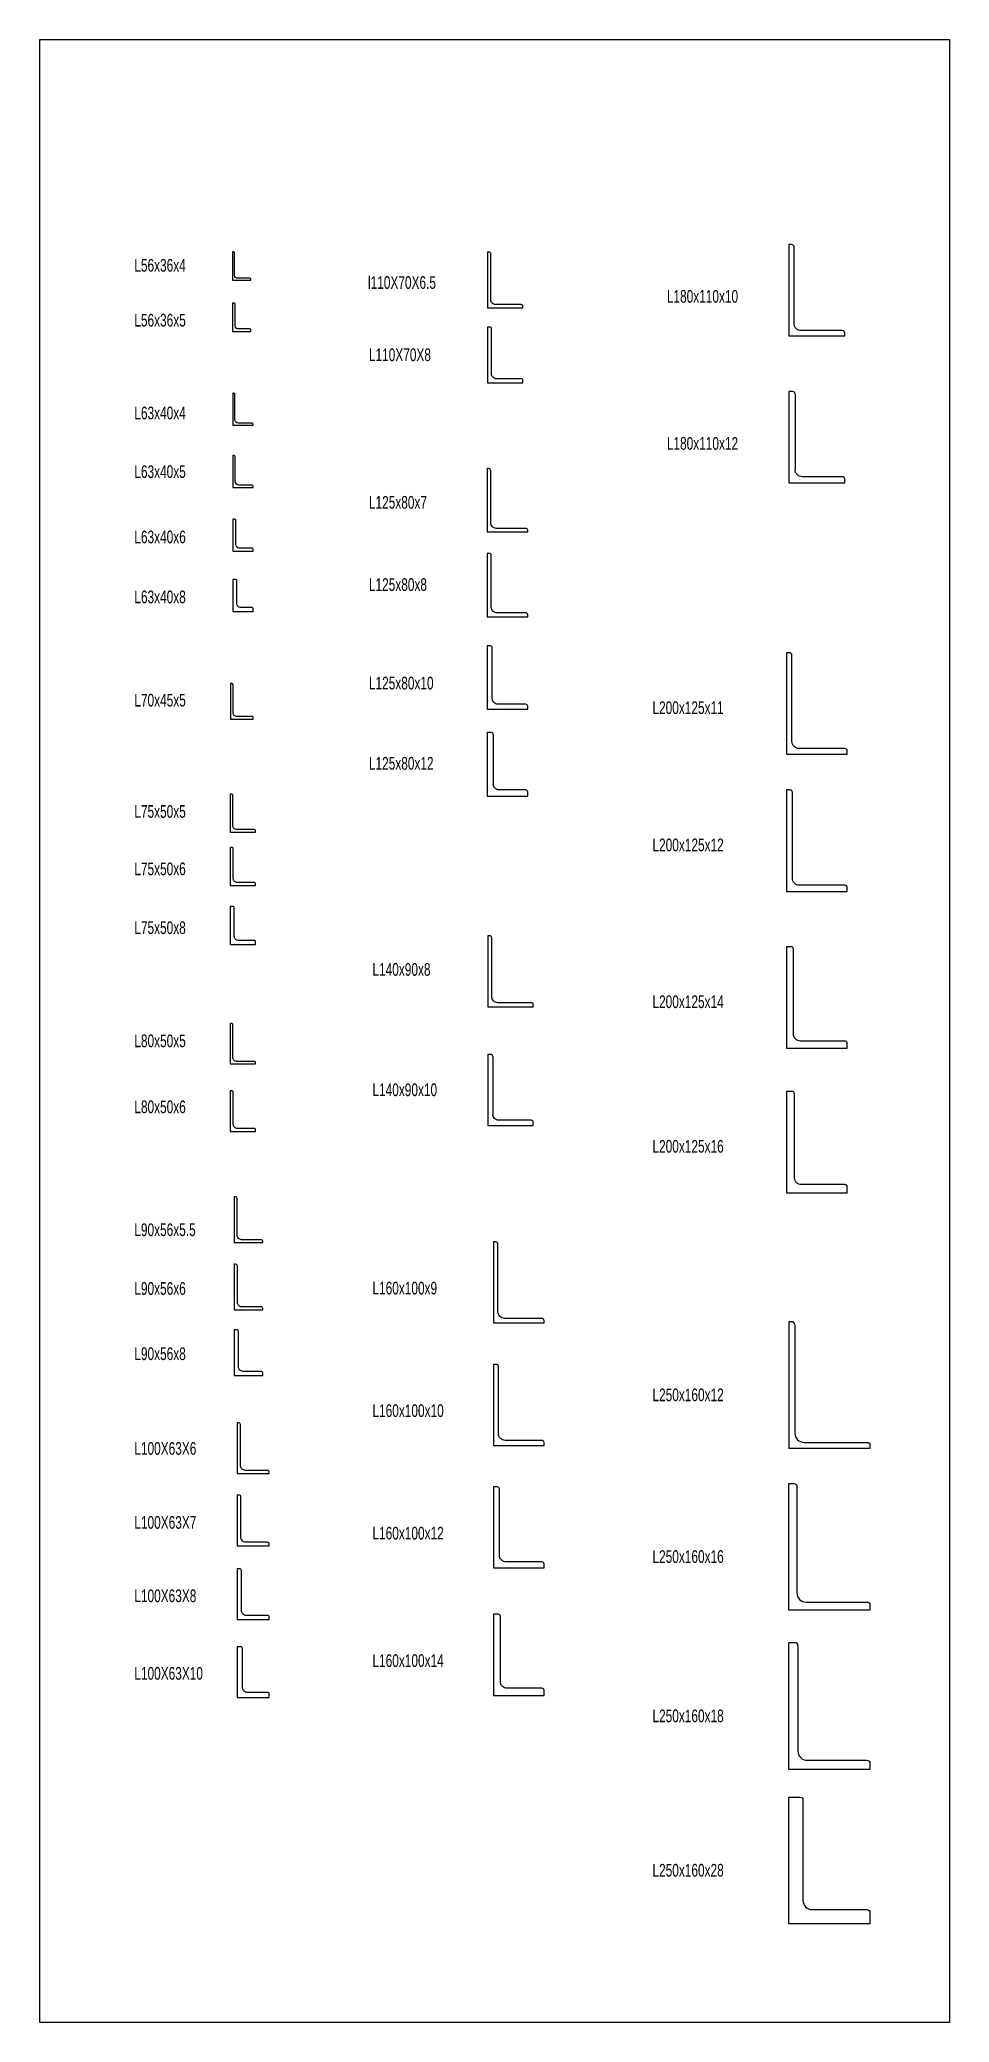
# Model space of a CAD drawing. Header units: millimetres. Extents: x -146681 to 1327256, y -72704 to 46237.
# Drawn here: x -130650 to -128856, y -47151 to -43239 of the extents above; entities that cross this region are included whole.
import ezdxf

# ---------------------------------------------------------------- set-up
doc = ezdxf.new("R2010")
doc.units = ezdxf.units.MM
doc.header["$MEASUREMENT"] = 0
doc.layers.add('KC2-TEXT', color=31, linetype='Continuous')
doc.styles.add('KC2 - Ghi chu', font='unicode.shx', dxfattribs={"width": 0.7})

msp = doc.modelspace()

# ---------------------------------------------------------------- texts
at = {"layer": 'KC2-TEXT', "color": 7, "style": 'KC2 - Ghi chu', "width": 0.7}
for s, p in [('L56x36x4', (-130463.5, -43697.1)), ('l110X70X6.5', (-130002.6, -43731)), ('L180x110x10', (-129413.1, -43758.3)), ('L56x36x5', (-130463.5, -43805.4)), ('L110X70X8', (-130000.8, -43873.6)), ('L63x40x4', (-130463.5, -43988.4)), ('L180x110x12', (-129413.1, -44048.4)), ('L63x40x5', (-130463.5, -44104.2)), ('L125x80x7', (-130000.8, -44164.7)), ('L63x40x6', (-130463.5, -44233)), ('L125x80x8', (-130000.8, -44327)), ('L63x40x8', (-130463.5, -44351.3)), ('L125x80x10', (-130000.8, -44521.4)), ('L70x45x5', (-130463.5, -44555.1)), ('L200x125x11', (-129441.5, -44569.9)), ('L125x80x12', (-130000.8, -44679.7)), ('L75x50x5', (-130463.5, -44774.7)), ('L200x125x12', (-129441.5, -44840.7)), ('L75x50x6', (-130463.5, -44887.9)), ('L75x50x8', (-130463.5, -45004)), ('L140x90x8', (-129993.8, -45086.4)), ('L200x125x14', (-129441.5, -45150.1)), ('L80x50x5', (-130463.5, -45227.3)), ('L140x90x10', (-129993.8, -45323.9)), ('L80x50x6', (-130463.5, -45357.5)), ('L200x125x16', (-129441.5, -45435.4)), ('L90x56x5.5', (-130463.5, -45600.1)), ('L90x56x6', (-130463.5, -45715.9)), ('L160x100x9', (-129993.8, -45715.2)), ('L90x56x8', (-130463.5, -45844.7)), ('L250x160x12', (-129441.5, -45925.8)), ('L160x100x10', (-129993.8, -45957)), ('L100X63X6', (-130463.5, -46031.5)), ('L100X63X7', (-130463.5, -46177.5)), ('L160x100x12', (-129993.8, -46198.7)), ('L250x160x16', (-129441.5, -46244.9)), ('L100X63X8', (-130463.5, -46322.3)), ('L160x100x14', (-129993.8, -46450.2)), ('L100X63X10', (-130463.5, -46475.3)), ('L250x160x18', (-129441.5, -46559.2)), ('L250x160x28', (-129441.5, -46863.8))]:
    msp.add_text(s, height=25, dxfattribs=at).set_placement(p)

# ---------------------------------------------------------------- linework, layer by layer
msp.add_lwpolyline([(-130650.2, -43239.3), (-128855.9, -43239.3), (-128855.9, -47151.4), (-130650.2, -47151.4)], close=True)
for points in [[(-130233.7, -43714.1), (-130233.7, -43712.1, 0.414214), (-130235.7, -43710.1), (-130259.7, -43710.1, -0.414214), (-130265.7, -43704.1), (-130265.7, -43660.1, 0.414214), (-130267.7, -43658.1), (-130269.7, -43658.1), (-130269.7, -43714.1)], [(-129766.9, -43768.6), (-129696.9, -43768.6), (-129696.9, -43765.4, 0.414214), (-129700.2, -43762.1), (-129750.4, -43762.1, -0.414214), (-129760.4, -43752.1), (-129760.4, -43661.9, 0.414214), (-129763.7, -43658.6), (-129766.9, -43658.6)], [(-129062.3, -43823.5), (-129062.3, -43818.2, 0.414214), (-129067, -43813.5), (-129148.3, -43813.5, -0.414214), (-129162.3, -43799.5), (-129162.3, -43648.2, 0.414214), (-129167, -43643.5), (-129172.3, -43643.5), (-129172.3, -43823.5)], [(-130233.7, -43815.2), (-130233.7, -43812.2, 0.414214), (-130235.7, -43810.2), (-130258.7, -43810.2, -0.414214), (-130264.7, -43804.2), (-130264.7, -43761.2, 0.414214), (-130266.7, -43759.2), (-130269.7, -43759.2), (-130269.7, -43815.2)], [(-129696.9, -43916.5), (-129696.9, -43911.8, 0.414214), (-129700.2, -43908.5), (-129748.9, -43908.5, -0.414214), (-129758.9, -43898.5), (-129758.9, -43809.8, 0.414214), (-129762.2, -43806.5), (-129766.9, -43806.5), (-129766.9, -43916.5)], [(-130229.4, -44000), (-130229.4, -43998.3, 0.414214), (-130231.7, -43996), (-130258.4, -43996, -0.414214), (-130265.4, -43989), (-130265.4, -43939.3, 0.414214), (-130267.7, -43937), (-130269.4, -43937), (-130269.4, -44000)], [(-130229.4, -44123.1), (-130229.4, -44120.4, 0.414214), (-130231.7, -44118.1), (-130257.4, -44118.1, -0.414214), (-130264.4, -44111.1), (-130264.4, -44062.4, 0.414214), (-130266.7, -44060.1), (-130269.4, -44060.1), (-130269.4, -44123.1)], [(-129687.5, -44210.7), (-129687.5, -44207.4, 0.414214), (-129691.2, -44203.7), (-129749.5, -44203.7, -0.414214), (-129760.5, -44192.7), (-129760.5, -44089.4, 0.414214), (-129764.2, -44085.7), (-129767.5, -44085.7), (-129767.5, -44210.7)], [(-130229.4, -44248.6), (-130229.4, -44244.9, 0.414214), (-130231.7, -44242.6), (-130256.4, -44242.6, -0.414214), (-130263.4, -44235.6), (-130263.4, -44187.9, 0.414214), (-130265.7, -44185.6), (-130269.4, -44185.6), (-130269.4, -44248.6)], [(-129687.5, -44378.2), (-129687.5, -44373.9, 0.414214), (-129691.2, -44370.2), (-129748.5, -44370.2, -0.414214), (-129759.5, -44359.2), (-129759.5, -44256.9, 0.414214), (-129763.2, -44253.2), (-129767.5, -44253.2), (-129767.5, -44378.2)], [(-129687.5, -44560.6), (-129687.5, -44554.3, 0.414214), (-129691.2, -44550.6), (-129746.5, -44550.6, -0.414214), (-129757.5, -44539.6), (-129757.5, -44439.3, 0.414214), (-129761.2, -44435.6), (-129767.5, -44435.6), (-129767.5, -44560.6)], [(-129057.4, -44649), (-129057.4, -44642.7, 0.414214), (-129062.1, -44638), (-129152.4, -44638, -0.414214), (-129166.4, -44624), (-129166.4, -44453.7, 0.414214), (-129171.1, -44449), (-129177.4, -44449), (-129177.4, -44649)], [(-130273.8, -44579.9), (-130228.8, -44579.9), (-130228.8, -44577.4, 0.414214), (-130231.3, -44574.9), (-130261.3, -44574.9, -0.414214), (-130268.8, -44567.4), (-130268.8, -44512.4, 0.414214), (-130271.3, -44509.9), (-130273.8, -44509.9)], [(-130224.3, -44803), (-130224.3, -44800.7, 0.414214), (-130227, -44798), (-130261.3, -44798, -0.414214), (-130269.3, -44790), (-130269.3, -44730.7, 0.414214), (-130272, -44728), (-130274.3, -44728), (-130274.3, -44803)], [(-129057.4, -44919.8), (-129057.4, -44912.5, 0.414214), (-129062.1, -44907.8), (-129151.4, -44907.8, -0.414214), (-129165.4, -44893.8), (-129165.4, -44724.5, 0.414214), (-129170.1, -44719.8), (-129177.4, -44719.8), (-129177.4, -44919.8)], [(-130224.3, -44908.4), (-130224.3, -44905.1, 0.414214), (-130227, -44902.4), (-130260.3, -44902.4, -0.414214), (-130268.3, -44894.4), (-130268.3, -44836.1, 0.414214), (-130271, -44833.4), (-130274.3, -44833.4), (-130274.3, -44908.4)], [(-130224.3, -45024.5), (-130224.3, -45019.2, 0.414214), (-130227, -45016.5), (-130258.3, -45016.5, -0.414214), (-130266.3, -45008.5), (-130266.3, -44952.2, 0.414214), (-130269, -44949.5), (-130274.3, -44949.5), (-130274.3, -45024.5)], [(-129676.5, -45147.5), (-129676.5, -45143.5, 0.414214), (-129680.5, -45139.5), (-129746.5, -45139.5, -0.414214), (-129758.5, -45127.5), (-129758.5, -45011.5, 0.414214), (-129762.5, -45007.5), (-129766.5, -45007.5), (-129766.5, -45147.5)], [(-129057.4, -45229.2), (-129057.4, -45219.9, 0.414214), (-129062.1, -45215.2), (-129149.4, -45215.2, -0.414214), (-129163.4, -45201.2), (-129163.4, -45033.9, 0.414214), (-129168.1, -45029.2), (-129177.4, -45029.2), (-129177.4, -45229.2)], [(-130274.3, -45260.4), (-130224.3, -45260.4), (-130224.3, -45258.1, 0.414214), (-130227, -45255.4), (-130261.3, -45255.4, -0.414214), (-130269.3, -45247.4), (-130269.3, -45183.1, 0.414214), (-130272, -45180.4), (-130274.3, -45180.4)], [(-130274.3, -45393.6), (-130224.3, -45393.6), (-130224.3, -45390.3, 0.414214), (-130227, -45387.6), (-130260.3, -45387.6, -0.414214), (-130268.3, -45379.6), (-130268.3, -45316.3, 0.414214), (-130271, -45313.6), (-130274.3, -45313.6)], [(-130266.3, -45612.6), (-130210.3, -45612.6), (-130210.3, -45610.1, 0.414214), (-130213.3, -45607.1), (-130251.8, -45607.1, -0.414214), (-130260.8, -45598.1), (-130260.8, -45525.6, 0.414214), (-130263.8, -45522.6), (-130266.3, -45522.6)], [(-130266.3, -45745.7), (-130210.3, -45745.7), (-130210.3, -45742.7, 0.414214), (-130213.3, -45739.7), (-130251.3, -45739.7, -0.414214), (-130260.3, -45730.7), (-130260.3, -45658.7, 0.414214), (-130263.3, -45655.7), (-130266.3, -45655.7)], [(-130266.3, -45874.9), (-130210.3, -45874.9), (-130210.3, -45869.9, 0.414214), (-130213.3, -45866.9), (-130249.3, -45866.9, -0.414214), (-130258.3, -45857.9), (-130258.3, -45787.9, 0.414214), (-130261.3, -45784.9), (-130266.3, -45784.9)], [(-129732.3, -46003.1, -0.414214), (-129745.3, -45990.1), (-129745.3, -45857.4, 0.414214), (-129749.6, -45853.1), (-129755.3, -45853.1), (-129755.3, -46013.1), (-129655.3, -46013.1), (-129655.3, -46007.4, 0.414214), (-129659.6, -46003.1)], [(-130197.4, -46211.1), (-130197.4, -46207.4, 0.414214), (-130200.7, -46204.1), (-130243.4, -46204.1, -0.414214), (-130253.4, -46194.1), (-130253.4, -46114.4, 0.414214), (-130256.7, -46111.1), (-130260.4, -46111.1), (-130260.4, -46211.1)], [(-129755.3, -46254.9), (-129655.3, -46254.9), (-129655.3, -46247.2, 0.414214), (-129659.6, -46242.9), (-129730.3, -46242.9, -0.414214), (-129743.3, -46229.9), (-129743.3, -46099.2, 0.414214), (-129747.6, -46094.9), (-129755.3, -46094.9)], [(-129172.6, -46338.1), (-129172.6, -46088.1), (-129162.6, -46088.1, -0.414214), (-129156.6, -46094.1), (-129156.6, -46304.1, 0.414214), (-129138.6, -46322.1), (-129018.6, -46322.1, -0.414214), (-129012.6, -46328.1), (-129012.6, -46338.1)], [(-129755.3, -46506.3), (-129655.3, -46506.3), (-129655.3, -46496.6, 0.414214), (-129659.6, -46492.3), (-129728.3, -46492.3, -0.414214), (-129741.3, -46479.3), (-129741.3, -46350.6, 0.414214), (-129745.6, -46346.3), (-129755.3, -46346.3)], [(-130197.4, -46510.4), (-130197.4, -46503.7, 0.414214), (-130200.7, -46500.4), (-130240.4, -46500.4, -0.414214), (-130250.4, -46490.4), (-130250.4, -46413.7, 0.414214), (-130253.7, -46410.4), (-130260.4, -46410.4), (-130260.4, -46510.4)], [(-129172.6, -46957), (-129172.6, -46707), (-129150.6, -46707, -0.414214), (-129144.6, -46713), (-129144.6, -46911, 0.414214), (-129126.6, -46929), (-129018.6, -46929, -0.414214), (-129012.6, -46935), (-129012.6, -46957)]]:
    msp.add_lwpolyline(points, format="xyb", close=True)
for points in [[(-129172.3, -43933.6), (-129172.3, -44113.6)], [(-129160.3, -43938.3), (-129160.3, -44087.6)], [(-129767.5, -44606.7), (-129767.5, -44731.7)], [(-129755.5, -44610.4), (-129755.5, -44708.7)], [(-129766.5, -45241.5), (-129766.5, -45381.5)], [(-129756.5, -45245.5), (-129756.5, -45359.5)], [(-129177.4, -45314.5), (-129177.4, -45514.5), (-129057.4, -45514.5)], [(-129172.6, -45769), (-129172.6, -46019)], [(-129160.6, -45775), (-129160.6, -45989)], [(-130260.4, -45968.3), (-130260.4, -46068.3)]]:
    msp.add_lwpolyline(points)
for points in [[(-129160.3, -43938.3, 0.414214), (-129165, -43933.6), (-129172.3, -43933.6)], [(-129172.3, -44113.6), (-129062.3, -44113.6), (-129062.3, -44106.3, 0.414214), (-129067, -44101.6), (-129146.3, -44101.6, -0.414214), (-129160.3, -44087.6)], [(-130269.4, -44304.7), (-130269.4, -44367.7), (-130229.4, -44367.7), (-130229.4, -44362, 0.414214), (-130231.7, -44359.7), (-130254.4, -44359.7, -0.414214), (-130261.4, -44352.7), (-130261.4, -44307)], [(-130261.4, -44307, 0.414214), (-130263.7, -44304.7), (-130269.4, -44304.7)], [(-129755.5, -44610.4, 0.414214), (-129759.2, -44606.7), (-129767.5, -44606.7)], [(-129767.5, -44731.7), (-129687.5, -44731.7), (-129687.5, -44723.4, 0.414214), (-129691.2, -44719.7), (-129744.5, -44719.7, -0.414214), (-129755.5, -44708.7)], [(-129756.5, -45245.5, 0.414214), (-129760.5, -45241.5), (-129766.5, -45241.5)], [(-129161.4, -45319.2, 0.414214), (-129166.1, -45314.5), (-129177.4, -45314.5)], [(-129057.4, -45514.5), (-129057.4, -45503.2, 0.414214), (-129062.1, -45498.5), (-129147.4, -45498.5, -0.414214), (-129161.4, -45484.5), (-129161.4, -45319.2)], [(-129766.5, -45381.5), (-129676.5, -45381.5), (-129676.5, -45375.5, 0.414214), (-129680.5, -45371.5), (-129744.5, -45371.5, -0.414214), (-129756.5, -45359.5)], [(-129755.3, -45611.4), (-129755.3, -45771.4), (-129655.3, -45771.4), (-129655.3, -45766.7, 0.414214), (-129659.6, -45762.4), (-129733.3, -45762.4, -0.414214), (-129746.3, -45749.4), (-129746.3, -45615.7)], [(-129746.3, -45615.7, 0.414214), (-129750.6, -45611.4), (-129755.3, -45611.4)], [(-129160.6, -45775, 0.414214), (-129166.6, -45769), (-129172.6, -45769)], [(-130260.4, -46068.3), (-130197.4, -46068.3), (-130197.4, -46065.6, 0.414214), (-130200.7, -46062.3), (-130244.4, -46062.3, -0.414214), (-130254.4, -46052.3), (-130254.4, -45971.6, 0.414214), (-130257.7, -45968.3), (-130260.4, -45968.3)], [(-129160.6, -45989, 0.414214), (-129142.6, -46007), (-129018.6, -46007, -0.414214), (-129012.6, -46013), (-129012.6, -46019), (-129172.6, -46019)], [(-130260.4, -46256.6), (-130260.4, -46356.6), (-130197.4, -46356.6), (-130197.4, -46351.9, 0.414214), (-130200.7, -46348.6), (-130242.4, -46348.6, -0.414214), (-130252.4, -46338.6), (-130252.4, -46259.9)], [(-130252.4, -46259.9, 0.414214), (-130255.7, -46256.6), (-130260.4, -46256.6)], [(-129154.6, -46408.4), (-129154.6, -46616.4, 0.414214), (-129136.6, -46634.4), (-129018.6, -46634.4, -0.414214), (-129012.6, -46640.4), (-129012.6, -46652.4), (-129172.6, -46652.4), (-129172.6, -46402.4)], [(-129154.6, -46408.4, 0.414214), (-129160.6, -46402.4), (-129172.6, -46402.4)]]:
    msp.add_lwpolyline(points, format="xyb")

msp.set_redraw_order([(e.dxf.handle, doc.entitydb.next_handle()) for e in msp.query("TEXT MTEXT ATTDEF DIMENSION ARC_DIMENSION")])  # texts and dimensions are drawn at this point

doc.saveas('drawing.dxf')
